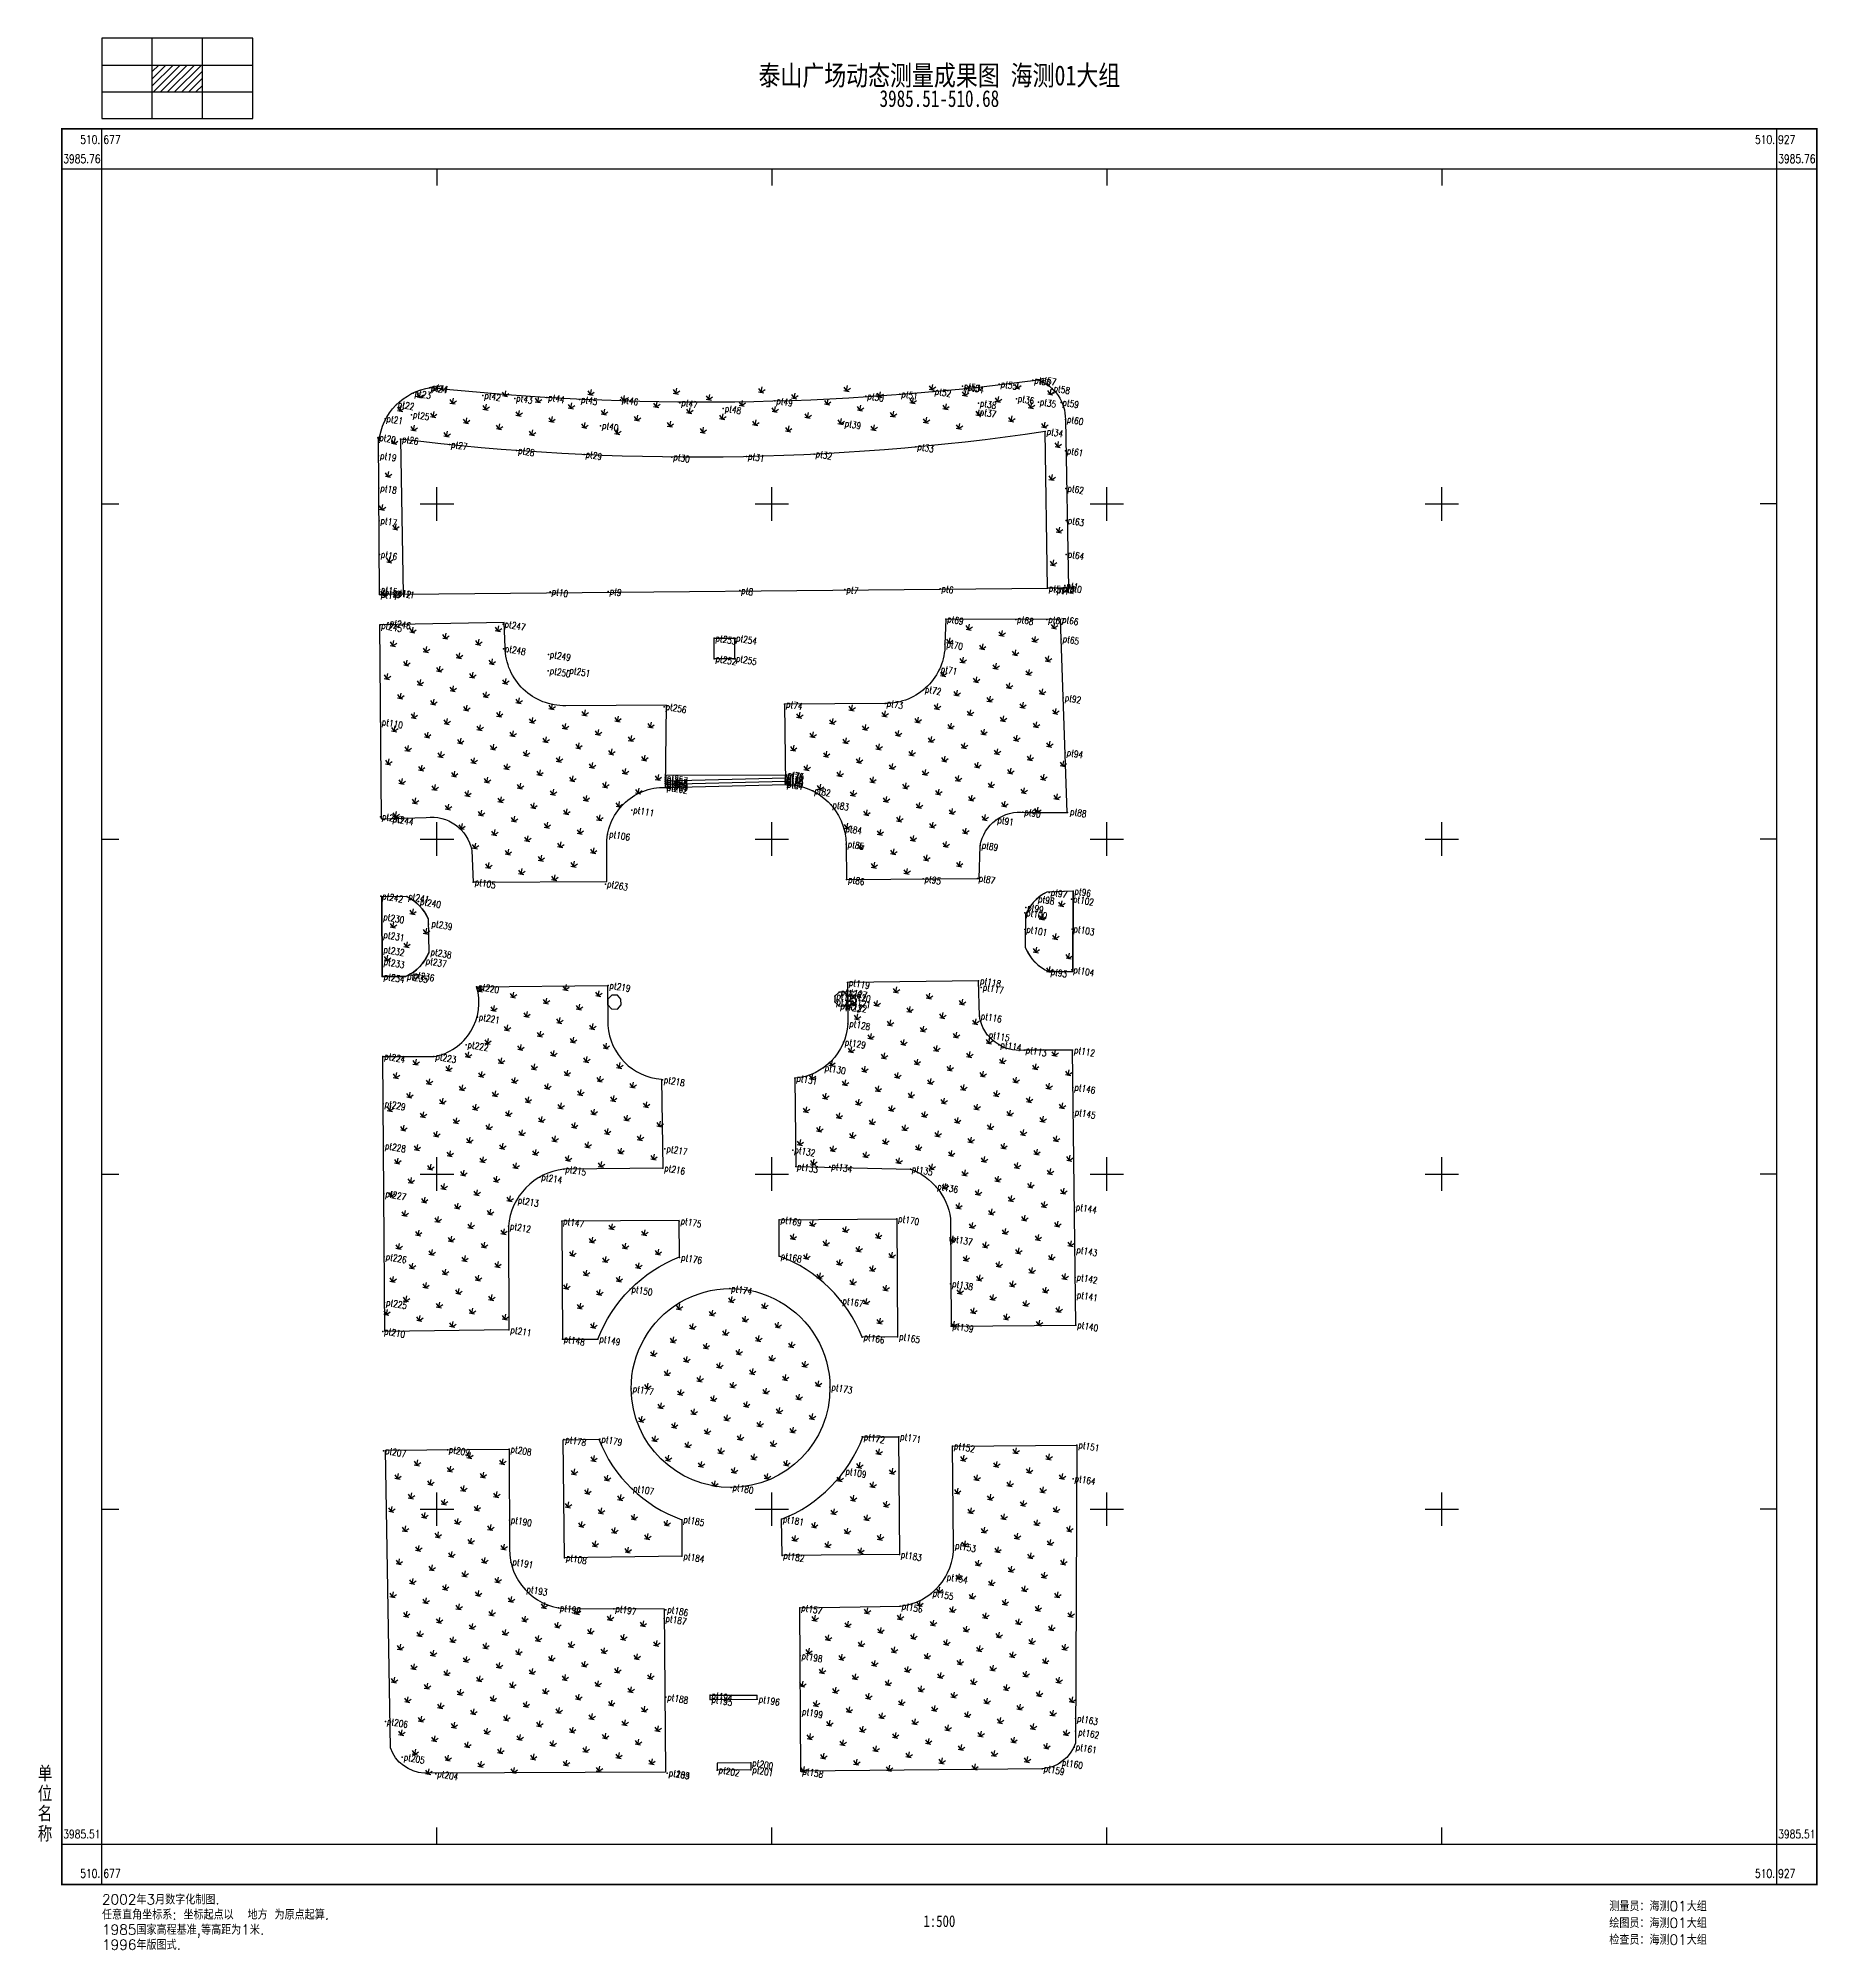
# Model space of a CAD drawing. Extents: x 510667 to 510933, y 3985494 to 3985780.
import ezdxf
from ezdxf.enums import TextEntityAlignment as Align

# ---------------------------------------------------------------- set-up
doc = ezdxf.new("R2010")
doc.units = 0
doc.header["$LTSCALE"] = 0.5
doc.header["$PDSIZE"] = 0.2
doc.layers.get('0').update_dxf_attribs({"linetype": 'CONTINUOUS'})
doc.layers.add('ASSIST', color=7, linetype='CONTINUOUS', plot=False)
for name, color, linetype in [('JMD', 6, 'CONTINUOUS'), ('SXSS', 5, 'CONTINUOUS'), ('TK', 7, 'CONTINUOUS'), ('ZBTZ', 3, 'CONTINUOUS'), ('ZDH', 1, 'CONTINUOUS')]:
    doc.layers.add(name, color=color, linetype=linetype)
doc.styles.add('HZ', font='rs.shx', dxfattribs={"width": 0.8, "bigfont": 'hztxt.shx'})
doc.styles.add('宋体', font='')
doc.styles.add('等线体', font='simhei.ttf')
doc.styles.get('宋体').set_extended_font_data('SimSun')
doc.linetypes.add('1161', pattern='A,0,[149,AAA.SHX,S=0.15,R=0,X=0,Y=0],-1.6', length=1.6)

msp = doc.modelspace()

# ---------------------------------------------------------------- texts
at = {"layer": 'TK', "linetype": 'Continuous', "width": 0.8}
for s, height, style, p in [('泰山广场动态测量成果图 海测01大组', 3, '等线体', (510802, 3985774)), ('3985.76', 1.25, 'HZ', (510674, 3985761.5)), ('3985.76', 1.25, 'HZ', (510930, 3985761.5)), ('3985.51', 1.25, 'HZ', (510674, 3985511.5)), ('3985.51', 1.25, 'HZ', (510930, 3985511.5)), ('1:500', 1.75, '宋体', (510802, 3985498.5))]:
    msp.add_text(s, height=height, dxfattribs=dict(at, style=style)).set_placement(p, align=Align.MIDDLE)
at = {"layer": 'TK', "linetype": 'Continuous', "style": '等线体'}
for s, height, width, p in [('3985.51-510.68', 2.5, 0.75, (510802, 3985768.5)), ('单', 2, 0.8, (510668.5, 3985519)), ('位', 2, 0.8, (510668.5, 3985516)), ('名', 2, 0.8, (510668.5, 3985513)), ('称', 2, 0.8, (510668.5, 3985510))]:
    msp.add_text(s, height=height, dxfattribs=dict(at, width=width)).set_placement(p, align=Align.BOTTOM_CENTER)
at = {"layer": 'TK', "linetype": 'Continuous', "style": 'HZ', "width": 0.8}
for p in [(510676.75, 3985764.38), (510926.75, 3985764.38), (510676.75, 3985505.62), (510926.75, 3985505.62)]:
    msp.add_text('510.', height=1.25, dxfattribs=at).set_placement(p, align=Align.MIDDLE_RIGHT)
for s, p in [('677', (510677.2, 3985764.38)), ('927', (510927.2, 3985764.38)), ('677', (510677.2, 3985505.62)), ('927', (510927.2, 3985505.62))]:
    msp.add_text(s, height=1.25, dxfattribs=at).set_placement(p, align=Align.MIDDLE_LEFT)
at = {"layer": 'TK', "linetype": 'Continuous', "style": 'HZ'}
for s, p in [('2002年3月数字化制图.', (510677, 3985501.75)), ('任意直角坐标系: 坐标起点以  地方 为原点起算.', (510677, 3985499.5)), ('绘图员：海测01大组', (510902, 3985498.25)), ('测量员：海测01大组', (510902, 3985500.75)), ('1985国家高程基准,等高距为1米.', (510677, 3985497.25)), ('检查员：海测01大组', (510902, 3985495.75)), ('1996年版图式.', (510677, 3985495))]:
    msp.add_text(s, height=1.5, dxfattribs=at).set_placement(p, align=Align.MIDDLE_LEFT)
at = {"layer": 'ZDH', "linetype": 'Continuous', "style": 'HZ', "width": 0.8}
for s, p in [('pt24', (510726.05, 3985726.91, 39.16)), ('pt41', (510726.26, 3985726.98, 39.08)), ('pt52', (510801.27, 3985726.37, 38.53)), ('pt53', (510805.62, 3985727.16, 38.65)), ('pt54', (510806.15, 3985726.95, 38.67)), ('pt55', (510811.12, 3985727.46, 38.59)), ('pt56', (510816.13, 3985728.03, 38.38)), ('pt57', (510816.95, 3985728.11, 38.3)), ('pt58', (510819.01, 3985726.81, 38.27)), ('pt22', (510721.13, 3985724.44, 39.17)), ('pt23', (510723.62, 3985726.09, 39.16)), ('pt42', (510734.04, 3985725.76, 38.33)), ('pt43', (510738.79, 3985725.35, 38.03)), ('pt44', (510743.57, 3985725.45, 38.91)), ('pt45', (510748.47, 3985725.16, 38.91)), ('pt46', (510754.56, 3985725.12, 38.92)), ('pt47', (510763.44, 3985724.7, 38.85)), ('pt48', (510769.93, 3985723.82, 39.08)), ('pt49', (510777.62, 3985724.96, 38.74)), ('pt50', (510791.22, 3985725.67, 38.68)), ('pt51', (510796.28, 3985725.97, 38.67)), ('pt38', (510808.01, 3985724.6, 38.61)), ('pt36', (510813.67, 3985725.29, 38.66)), ('pt35', (510816.95, 3985724.79, 38.57)), ('pt59', (510820.34, 3985724.72, 38.22)), ('pt21', (510719.42, 3985722.29, 39.14)), ('pt25', (510723.38, 3985722.9, 39)), ('pt40', (510751.6, 3985721.27, 38.71)), ('pt39', (510787.82, 3985721.57, 38.58)), ('pt37', (510808, 3985723.29, 38.58)), ('pt60', (510821, 3985722.19, 38.18)), ('pt20', (510718.35, 3985719.46, 39.07)), ('pt26', (510721.76, 3985719.25, 38.19)), ('pt27', (510729.06, 3985718.45, 38.13)), ('pt33', (510798.68, 3985718.11, 38.1)), ('pt34', (510817.98, 3985720.38, 38.19)), ('pt19', (510718.47, 3985716.77, 39.08)), ('pt28', (510739.08, 3985717.55, 38.17)), ('pt29', (510749.15, 3985716.97, 38.21)), ('pt30', (510762.25, 3985716.58, 38.23)), ('pt31', (510773.4, 3985716.68, 38.22)), ('pt32', (510783.49, 3985717.03, 38.24)), ('pt61', (510820.99, 3985717.5, 38.04)), ('pt18', (510718.51, 3985711.94, 38.96)), ('pt62', (510821.08, 3985711.9, 37.93)), ('pt17', (510718.54, 3985707.09, 38.83)), ('pt63', (510821.12, 3985707.1, 37.78)), ('pt16', (510718.58, 3985702.05, 38.67)), ('pt64', (510821.13, 3985702.06, 37.53)), ('pt15', (510718.6, 3985696.81, 38.53)), ('pt14', (510718.59, 3985696.09, 38.46)), ('pt13', (510719.15, 3985696.38, 38.4)), ('pt12', (510720.65, 3985696.37, 37.71)), ('pt11', (510721.17, 3985696.31, 37.74)), ('pt10', (510744.09, 3985696.5, 38.2)), ('pt9', (510752.75, 3985696.55, 38.27)), ('pt8', (510772.38, 3985696.65, 38.42)), ('pt7', (510788.09, 3985696.8, 38.42)), ('pt6', (510802.28, 3985696.93, 38.41)), ('pt5', (510818.3, 3985697.01, 38.41)), ('pt4', (510819.49, 3985696.75, 38.24)), ('pt3', (510820.39, 3985697.01, 38.07)), ('pt2', (510820.41, 3985696.9, 38.08)), ('pt1', (510820.92, 3985697.4, 38.1)), ('pt0', (510821.43, 3985697.01, 37.91)), ('pt69', (510803.13, 3985692.39, 37.87)), ('pt68', (510813.57, 3985692.35, 37.67)), ('pt67', (510818.22, 3985692.33, 37.58)), ('pt66', (510820.27, 3985692.32, 37.55)), ('pt245', (510718.64, 3985691.43, 38.52)), ('pt246', (510719.91, 3985691.83, 38.43)), ('pt247', (510737.05, 3985691.63, 38.3)), ('pt253', (510768.54, 3985689.55, 38.34)), ('pt254', (510771.6, 3985689.54, 38.32)), ('pt65', (510820.37, 3985689.42, 37.52)), ('pt248', (510737.09, 3985687.97, 38.35)), ('pt249', (510743.81, 3985687.11, 38.34)), ('pt252', (510768.55, 3985686.48, 38.33)), ('pt255', (510771.59, 3985686.5, 38.34)), ('pt70', (510803.02, 3985688.64, 37.85)), ('pt250', (510743.8, 3985684.67, 38.24)), ('pt251', (510746.73, 3985684.73, 38.25)), ('pt71', (510802.18, 3985684.91, 37.86)), ('pt72', (510799.8, 3985681.9, 37.84)), ('pt256', (510761.09, 3985679.32, 38.36)), ('pt74', (510779.07, 3985679.68, 37.88)), ('pt73', (510794.1, 3985679.82, 37.84)), ('pt92', (510820.68, 3985680.64, 37.45)), ('pt110', (510718.74, 3985677.03, 37.81)), ('pt94', (510820.96, 3985672.45, 37.38)), ('pt257', (510761.26, 3985668.71, 38.17)), ('pt258', (510761.26, 3985668.43, 38.03)), ('pt259', (510761.27, 3985668.15, 37.88)), ('pt260', (510761.26, 3985667.86, 37.73)), ('pt261', (510761.28, 3985667.58, 37.58)), ('pt262', (510761.28, 3985667.28, 37.44)), ('pt80', (510779.19, 3985668, 37.17)), ('pt76', (510779.19, 3985669.1, 37.75)), ('pt77', (510779.19, 3985668.84, 37.61)), ('pt78', (510779.19, 3985668.56, 37.47)), ('pt79', (510779.19, 3985668.29, 37.31)), ('pt81', (510779.22, 3985667.73, 37.06)), ('pt75', (510779.31, 3985669.18, 38.06)), ('pt82', (510783.28, 3985666.77, 37.05)), ('pt111', (510756.26, 3985663.9, -37.09)), ('pt83', (510786, 3985664.66, 37.04)), ('pt90', (510814.64, 3985663.6, 37.21)), ('pt88', (510821.47, 3985663.65, 37.3)), ('pt243', (510718.75, 3985662.91, 37.89)), ('pt244', (510720.35, 3985662.57, 37.96)), ('pt84', (510787.95, 3985661.11, 37.07)), ('pt91', (510810.62, 3985662.41, 37.21)), ('pt106', (510752.66, 3985660.29, -37.06)), ('pt85', (510788.28, 3985658.81, 37.05)), ('pt89', (510808.28, 3985658.63, 37.21)), ('pt105', (510732.61, 3985653.15, 36.99)), ('pt263', (510752.35, 3985652.85, 37.42)), ('pt86', (510788.34, 3985653.52, 37.08)), ('pt95', (510799.75, 3985653.62, 37.02)), ('pt87', (510807.84, 3985653.7, 36.98)), ('pt242', (510718.78, 3985651.05, 37.77)), ('pt241', (510722.68, 3985650.99, 37.84)), ('pt240', (510724.43, 3985650.23, 37.79)), ('pt99', (510815.07, 3985649.35, 37.24)), ('pt98', (510816.69, 3985650.62, 37.84)), ('pt97', (510818.58, 3985651.61, 37.21)), ('pt102', (510821.9, 3985650.6, 37.09)), ('pt96', (510822.13, 3985651.79, 37.77)), ('pt230', (510718.95, 3985647.94, 37.87)), ('pt239', (510726.14, 3985646.94, 38.4)), ('pt100', (510814.92, 3985648.55, 37.19)), ('pt231', (510718.97, 3985645.28, 37.95)), ('pt101', (510814.93, 3985646.08, 37.24)), ('pt103', (510821.98, 3985646.15, 37.16)), ('pt232', (510718.98, 3985643.07, 38.02)), ('pt233', (510719, 3985641.25, 38.08)), ('pt237', (510725.28, 3985641.36, 37.84)), ('pt238', (510726.01, 3985642.71, 38.37)), ('pt234', (510719.01, 3985639.05, 38.17)), ('pt235', (510722.5, 3985639.07, 38.34)), ('pt236', (510723.45, 3985639.28, 38.34)), ('pt119', (510788.45, 3985638.15, 37.35)), ('pt118', (510808.03, 3985638.41, 37.25)), ('pt93', (510818.58, 3985639.76, 37.84)), ('pt104', (510821.96, 3985640.04, 37.14)), ('pt220', (510733.11, 3985637.52, 38.06)), ('pt219', (510752.72, 3985637.72, 37.73)), ('pt124', (510786.58, 3985635.28, 37.37)), ('pt125', (510786.59, 3985636.11, 37.37)), ('pt126', (510787.21, 3985636.71, 37.34)), ('pt127', (510788.06, 3985636.73, 37.36)), ('pt120', (510788.57, 3985636.16, 37.3)), ('pt121', (510788.59, 3985635.27, 37.41)), ('pt117', (510808.44, 3985637.44, 37.25)), ('pt221', (510733.21, 3985633, 38.01)), ('pt123', (510787.18, 3985634.67, 37.38)), ('pt122', (510788.02, 3985634.66, 37.37)), ('pt116', (510808.15, 3985633.15, 37.26)), ('pt128', (510788.51, 3985632.02, 37.43)), ('pt115', (510809.32, 3985630.34, 37.4)), ('pt224', (510719.1, 3985627.14, 38.08)), ('pt223', (510726.73, 3985627.11, 38.01)), ('pt222', (510731.53, 3985628.88, 37.99)), ('pt129', (510787.85, 3985629.25, 37.42)), ('pt114', (510811.08, 3985628.87, 37.23)), ('pt113', (510814.85, 3985628.08, 37.21)), ('pt112', (510822.06, 3985628.07, 37.1)), ('pt131', (510780.62, 3985623.87, 37.38)), ('pt130', (510784.85, 3985625.43, 37.42)), ('pt218', (510760.83, 3985623.64, 37.74)), ('pt146', (510822.12, 3985622.52, 37.09)), ('pt229', (510719.15, 3985620.05, 38.02)), ('pt145', (510822.16, 3985618.79, 37.09)), ('pt228', (510719.19, 3985613.77, 37.98)), ('pt217', (510761.22, 3985613.34, 37.55)), ('pt132', (510780.31, 3985613.16, 37.26)), ('pt215', (510746.12, 3985610.31, 37.4)), ('pt216', (510760.89, 3985610.46, 37.52)), ('pt133', (510780.72, 3985610.7, 37.22)), ('pt134', (510785.84, 3985610.74, 37.21)), ('pt135', (510797.85, 3985610.33, 37.14)), ('pt227', (510719.24, 3985606.62, 37.93)), ('pt214', (510742.55, 3985609.12, 37.41)), ('pt136', (510801.64, 3985607.73, 37.11)), ('pt213', (510739.04, 3985605.66, 37.28)), ('pt144', (510822.33, 3985604.65, 37.07)), ('pt212', (510737.86, 3985601.79, 37.11)), ('pt147', (510745.8, 3985602.55, 37.02)), ('pt175', (510763.33, 3985602.56, 37.19)), ('pt169', (510778.28, 3985602.76, 37.05)), ('pt170', (510795.81, 3985602.91, 37.02)), ('pt137', (510803.79, 3985599.88, 37.13)), ('pt143', (510822.41, 3985598.27, 37.06)), ('pt226', (510719.31, 3985597.23, 37.86)), ('pt176', (510763.4, 3985597.13, 37.14)), ('pt168', (510778.29, 3985597.34, 37.02)), ('pt150', (510756.01, 3985592.39, 37.02)), ('pt174', (510770.88, 3985592.49)), ('pt138', (510803.86, 3985593.2, 37.12)), ('pt142', (510822.45, 3985594.17, 37.06)), ('pt225', (510719.36, 3985590.4, 37.81)), ('pt167', (510787.5, 3985590.65, 36.97)), ('pt141', (510822.48, 3985591.53, 37.06)), ('pt139', (510803.92, 3985586.9, 37.13)), ('pt140', (510822.54, 3985587.05, 37.05)), ('pt210', (510719.08, 3985586.11, 37.37)), ('pt211', (510737.93, 3985586.32, 37.18)), ('pt148', (510745.91, 3985584.95, 36.99)), ('pt149', (510751.21, 3985584.97, 37.02)), ('pt166', (510790.65, 3985585.25, 37)), ('pt165', (510795.95, 3985585.31, 36.99)), ('pt177', (510756.18, 3985577.53, 37.13)), ('pt173', (510785.85, 3985577.77, 37.08)), ('pt178', (510746.12, 3985569.96, 37.06)), ('pt179', (510751.5, 3985570, 37.09)), ('pt172', (510790.68, 3985570.36, 37.15)), ('pt171', (510796.11, 3985570.39, 37.13)), ('pt207', (510719.21, 3985568.26, 37.36)), ('pt209', (510728.74, 3985568.46, 37.46)), ('pt208', (510737.95, 3985568.52, 37.26)), ('pt152', (510804.14, 3985569, 37.26)), ('pt151', (510822.72, 3985569.14, 36.92)), ('pt109', (510787.94, 3985565.21, 37.02)), ('pt164', (510822.15, 3985564.13, 36.89)), ('pt107', (510756.25, 3985562.66, 37.02)), ('pt180', (510771.09, 3985562.82, 36.84)), ('pt181', (510778.61, 3985558.08, 37.02)), ('pt190', (510737.99, 3985557.96, 37.23)), ('pt185', (510763.74, 3985558.01, 37.22)), ('pt184', (510763.76, 3985552.56, 37.19)), ('pt182', (510778.68, 3985552.66, 37.05)), ('pt183', (510796.21, 3985552.79, 37.02)), ('pt153', (510804.3, 3985554.12, 37.22)), ('pt191', (510738.22, 3985551.69, 37.22)), ('pt108', (510746.21, 3985552.33, 37.02)), ('pt193', (510740.33, 3985547.62, 37.22)), ('pt155', (510800.95, 3985547, 37.12)), ('pt154', (510803.07, 3985549.44, 37.21)), ('pt192', (510745.31, 3985544.84, 37.22)), ('pt197', (510753.6, 3985544.72, 37.12)), ('pt186', (510761.34, 3985544.57, 37.13)), ('pt157', (510781.34, 3985544.85, 37.13)), ('pt156', (510796.33, 3985545.09, 37.11)), ('pt187', (510761.08, 3985543.25, 37.21)), ('pt198', (510781.39, 3985537.68, 37.04)), ('pt188', (510761.34, 3985531.5, 37.12)), ('pt194', (510767.94, 3985531.8, 36.92)), ('pt195', (510767.95, 3985531.17, 36.92)), ('pt196', (510775, 3985531.21, 36.9)), ('pt206', (510719.5, 3985527.89, 36.89)), ('pt199', (510781.45, 3985529.35, 36.94)), ('pt163', (510822.51, 3985528.32, 36.87)), ('pt161', (510822.32, 3985524.07, 36.76)), ('pt162', (510822.69, 3985526.29, 36.75)), ('pt205', (510722.01, 3985522.55, 36.83)), ('pt200', (510774.02, 3985521.7, 36.84)), ('pt160', (510820.25, 3985521.77, 36.78)), ('pt204', (510727.01, 3985520.06, 36.9)), ('pt189', (510761.57, 3985520.2, 36.83)), ('pt203', (510761.56, 3985520.21, 36.83)), ('pt202', (510769.01, 3985520.64, 36.83)), ('pt201', (510774.04, 3985520.67, 36.82)), ('pt158', (510781.51, 3985520.45, 36.83)), ('pt159', (510817.52, 3985520.84, 36.77))]:
    msp.add_text(s, height=1, rotation=349.5617, dxfattribs=at).set_placement(p)

# ---------------------------------------------------------------- blocks, each defined once
blk = doc.blocks.new('gc124')
for p, q in [((-1, 1), (0, 0)), ((-0.8, 0), (0.8, 0)), ((0, 0), (0, 1.6)), ((0, 0), (1, 1))]:
    blk.add_line(p, q)
blk = doc.blocks.new('ac50tk')
for p, q in [((45, 539), (0, 539)), ((0, 539), (0, 515)), ((15, 515), (15, 539)), ((30, 515), (30, 539)), ((45, 515), (45, 539)), ((0, 531), (45, 531)), ((0, 523), (45, 523)), ((0, 515), (45, 515)), ((0, -12), (0, 512)), ((500, -12), (500, 512)), ((-12, 500), (512, 500)), ((100, 500), (100, 495)), ((200, 500), (200, 495)), ((300, 500), (300, 495)), ((400, 500), (400, 495)), ((0, 400), (5, 400)), ((95, 400), (105, 400)), ((100, 395), (100, 405)), ((195, 400), (205, 400)), ((200, 395), (200, 405)), ((295, 400), (305, 400)), ((300, 395), (300, 405)), ((395, 400), (405, 400)), ((400, 395), (400, 405)), ((500, 400), (495, 400)), ((100, 295), (100, 305)), ((200, 295), (200, 305)), ((300, 295), (300, 305)), ((400, 295), (400, 305)), ((0, 300), (5, 300)), ((95, 300), (105, 300)), ((195, 300), (205, 300)), ((295, 300), (305, 300)), ((395, 300), (405, 300)), ((500, 300), (495, 300)), ((0, 200), (5, 200)), ((95, 200), (105, 200)), ((100, 195), (100, 205)), ((195, 200), (205, 200)), ((200, 195), (200, 205)), ((295, 200), (305, 200)), ((300, 195), (300, 205)), ((395, 200), (405, 200)), ((400, 195), (400, 205)), ((500, 200), (495, 200)), ((100, 95), (100, 105)), ((200, 95), (200, 105)), ((300, 95), (300, 105)), ((400, 95), (400, 105)), ((0, 100), (5, 100)), ((95, 100), (105, 100)), ((195, 100), (205, 100)), ((295, 100), (305, 100)), ((395, 100), (405, 100)), ((500, 100), (495, 100)), ((-12, 0), (512, 0)), ((100, 0), (100, 5)), ((200, 0), (200, 5)), ((300, 0), (300, 5)), ((400, 0), (400, 5))]:
    blk.add_line(p, q)
at = {"color": 0}
for p, q in [((15, 524.79), (21.21, 531)), ((15, 526.91), (19.09, 531)), ((15, 529.04), (16.96, 531)), ((15.33, 523), (23.33, 531)), ((17.45, 523), (25.45, 531)), ((19.57, 523), (27.57, 531)), ((21.69, 523), (29.69, 531)), ((23.81, 523), (30, 529.19)), ((25.94, 523), (30, 527.06)), ((28.06, 523), (30, 524.94))]:
    blk.add_line(p, q, dxfattribs=at)
blk.add_lwpolyline([(-12, -12, 0.5, 0.5, 0), (-12, 512, 0.5, 0.5, 0), (512, 512, 0.5, 0.5, 0), (512, -12, 0.5, 0.5, 0)], format="xyseb", close=True)

# ---------------------------------------------------------------- linework, layer by layer
at = {"linetype": 'Continuous'}
for p, q in [((510768.36, 3985689.96, 38.34), (510771.42, 3985689.95, 38.32)), ((510768.37, 3985686.89, 38.33), (510768.36, 3985689.96, 38.34)), ((510771.42, 3985689.95, 38.32), (510771.42, 3985686.91, 38.34)), ((510771.42, 3985686.91, 38.34), (510768.37, 3985686.89, 38.33)), ((510779.13, 3985669.59, 38.06), (510779.04, 3985668.15, 37.06)), ((510732.86, 3985653.57, 36.98), (510732.43, 3985653.56, 36.99)), ((510807.67, 3985654.11, 36.98), (510807.93, 3985654.11, 36.99)), ((510718.75, 3985651.46, 37.77), (510722.5, 3985651.4, 37.84)), ((510718.75, 3985651.46, 37.77), (510718.83, 3985639.47, 38.15)), ((510821.95, 3985652.2, 37.77), (510818.05, 3985652.08, 37.84)), ((510821.95, 3985652.2, 37.77), (510821.9, 3985640.21, 38.17)), ((510718.83, 3985639.47, 38.17), (510722.32, 3985639.48, 37.84)), ((510821.9, 3985640.21, 38.17), (510818.4, 3985640.17, 37.84)), ((510752.5, 3985636.08, 37.38), (510752.49, 3985635.24, 37.39)), ((510753.12, 3985636.68, 37.35), (510752.5, 3985636.08, 37.38)), ((510753.96, 3985636.69, 37.38), (510753.12, 3985636.68, 37.35)), ((510754.47, 3985636.12, 37.31), (510753.96, 3985636.69, 37.38)), ((510754.5, 3985635.24, 37.43), (510754.47, 3985636.12, 37.31)), ((510786.42, 3985636.53, 37.37), (510786.4, 3985635.69, 37.37)), ((510787.03, 3985637.13, 37.34), (510786.42, 3985636.53, 37.37)), ((510787.88, 3985637.14, 37.36), (510787.03, 3985637.13, 37.34)), ((510788.39, 3985636.57, 37.3), (510787.88, 3985637.14, 37.36)), ((510788.41, 3985635.69, 37.41), (510788.39, 3985636.57, 37.3)), ((510752.49, 3985635.24, 37.39), (510753.08, 3985634.64, 37.4)), ((510753.08, 3985634.64, 37.4), (510753.93, 3985634.62, 37.39)), ((510753.93, 3985634.62, 37.39), (510754.5, 3985635.24, 37.43)), ((510786.4, 3985635.69, 37.37), (510787, 3985635.09, 37.38)), ((510787, 3985635.09, 37.38), (510787.84, 3985635.07, 37.37)), ((510787.84, 3985635.07, 37.37), (510788.41, 3985635.69, 37.41)), ((510767.77, 3985532.22, 36.92), (510774.81, 3985532.26, 36.91)), ((510767.77, 3985531.58, 36.92), (510767.77, 3985532.22, 36.92)), ((510767.77, 3985531.58, 36.92), (510774.82, 3985531.63, 36.9)), ((510774.82, 3985531.63, 36.9), (510774.81, 3985532.26, 36.91)), ((510773.85, 3985522.12, 36.84), (510768.81, 3985522.08, 36.85)), ((510768.81, 3985522.08, 36.85), (510768.83, 3985521.05, 36.83)), ((510773.85, 3985522.12, 36.84), (510773.87, 3985521.08, 36.82)), ((510773.87, 3985521.08, 36.82), (510768.83, 3985521.05, 36.83))]:
    msp.add_line(p, q, dxfattribs=at)
at = {"linetype": 'Continuous', "flags": 128}
for points, elevation in [([(510725.71, 3985648.08), (510725.77, 3985643.02)], 37.84), ([(510814.88, 3985648.71), (510814.83, 3985643.85)], 37.24)]:
    msp.add_lwpolyline(points, dxfattribs=dict(at, elevation=elevation))
at = {"linetype": 'Continuous'}
for centre, start, end in [((510719.71, 3985645.48, 37.84), 23.3678, 64.6989), ((510820.93, 3985646.21, 37.84), 116.123, 157.6842), ((510719.71, 3985645.48, 37.84), 293.5436, 337.9174), ((510820.93, 3985646.21, 37.84), 201.1617, 247.2783)]:
    msp.add_arc(centre, 6.54, start, end, dxfattribs=at)
at = {"layer": 'ASSIST', "linetype": 'Continuous', "flags": 128}
msp.add_lwpolyline([(510761.17, 3985669.47), (510761.1, 3985667.7), (510779.04, 3985668.15), (510779.02, 3985669.52)], close=True, dxfattribs=at)
at = {"layer": 'JMD', "linetype": 'Continuous'}
for p, q in [((510761.09, 3985668.7), (510779.02, 3985669.11)), ((510761.17, 3985669.47, 38.06), (510761.1, 3985667.7)), ((510761.1, 3985668.2), (510779.03, 3985668.63)), ((510761.1, 3985667.7), (510779.04, 3985668.15)), ((510779.04, 3985668.15), (510779.02, 3985669.52))]:
    msp.add_line(p, q, dxfattribs=at)
at = {"layer": 'SXSS', "linetype": 'Continuous', "elevation": 38.19, "flags": 128}
msp.add_lwpolyline([(510721.96, 3985696.56), (510818.12, 3985697.43), (510817.81, 3985720.79, -0.066906), (510721.58, 3985719.66), (510721.96, 3985696.56)], format="xyb", dxfattribs=at)
at = {"layer": 'ZBTZ', "linetype": '1161', "flags": 128}
for points, elevation in [([(510721.96, 3985696.56), (510718.42, 3985696.5), (510718.26, 3985720.04), (510718.36, 3985719.42, -0.340518), (510726.09, 3985727.39, 0.05961), (510816.78, 3985728.52, -0.309105), (510820.82, 3985722.6), (510821.26, 3985697.42), (510818.12, 3985697.43), (510817.81, 3985720.79, -0.066906), (510721.58, 3985719.66), (510721.96, 3985696.56)], 38.43), ([(510745.85, 3985570.35), (510751.16, 3985570.42, 0.217651), (510763.56, 3985558.42), (510763.58, 3985552.98), (510746.03, 3985552.75), (510745.85, 3985570.35)], 36.99), ([(510790.5, 3985570.78), (510795.89, 3985570.81), (510796.04, 3985553.21), (510778.51, 3985553.07), (510778.43, 3985558.49, 0.211219), (510790.59, 3985570.78)], 37.15)]:
    msp.add_lwpolyline(points, format="xyb", close=True, dxfattribs=dict(at, elevation=elevation))
for points in [[(510718.45, 3985691.94), (510718.66, 3985663.03), (510725.37, 3985663.2, -0.400892), (510732.19, 3985658.3), (510732.43, 3985653.56), (510752.36, 3985653.68), (510752.34, 3985658.97, -0.428006), (510761.1, 3985667.7), (510761.26, 3985679.97), (510746.22, 3985679.89, -0.415692), (510737.18, 3985688.59), (510737.02, 3985692.33), (510718.45, 3985691.94)], [(510778.89, 3985680.1), (510779.04, 3985668.15, -0.407735), (510788.1, 3985659.23), (510788.16, 3985653.94), (510807.93, 3985654.11), (510808.08, 3985658.96, -0.400892), (510814.82, 3985663.98), (510821.09, 3985663.94), (510820.09, 3985692.74), (510802.95, 3985692.8), (510802.84, 3985689.06, -0.415692), (510793.93, 3985680.23), (510778.89, 3985680.1)], [(510780.44, 3985624.29), (510780.55, 3985611.11), (510797.67, 3985610.75, -0.273624), (510803.67, 3985603.39), (510803.74, 3985587.31), (510822.36, 3985587.46), (510821.88, 3985628.48), (510814.67, 3985628.49, -0.400892), (510807.98, 3985633.57), (510807.85, 3985638.82), (510788.27, 3985638.57), (510788.33, 3985632.43, -0.370608), (510780.44, 3985624.29)], [(510732.93, 3985637.93), (510752.47, 3985638.13), (510752.5, 3985632.18, 0.370608), (510760.5, 3985624.15), (510760.71, 3985610.88), (510745.94, 3985610.73, 0.359764), (510737.68, 3985602.2), (510737.75, 3985586.74), (510719.21, 3985586.52), (510718.93, 3985627.55), (510726.55, 3985627.52, 0.444499), (510732.93, 3985637.93)], [(510763.15, 3985603.07), (510745.62, 3985602.96), (510745.73, 3985585.36), (510751.03, 3985585.38, -0.211222), (510763.22, 3985597.64), (510763.15, 3985603.07)], [(510778.1, 3985603.17), (510795.63, 3985603.32), (510795.77, 3985585.72), (510790.47, 3985585.67, 0.211222), (510778.11, 3985597.75), (510778.1, 3985603.17)], [(510756, 3985577.94, -1.00147), (510785.67, 3985578.18, -0.999656), (510756, 3985577.94)], [(510719.34, 3985568.81), (510737.77, 3985568.94), (510737.82, 3985554.01, 0.386441), (510745.93, 3985545.15), (510760.92, 3985545.12), (510761.1, 3985520.72), (510725.08, 3985520.59, -0.301606), (510720.05, 3985524.36), (510719.34, 3985568.81)], [(510803.96, 3985569.41), (510822.54, 3985569.55), (510822.31, 3985525.06, -0.299721), (510817.35, 3985521.25), (510781.33, 3985520.87), (510781.16, 3985545.26), (510796.15, 3985545.51, 0.388022), (510804.13, 3985554.53), (510803.96, 3985569.41)]]:
    msp.add_lwpolyline(points, format="xyb", close=True, dxfattribs=at)
for points, elevation in [([(510725.71, 3985648.08), (510725.77, 3985643.02), (510725.34, 3985642.16), (510724.89, 3985641.49), (510724.71, 3985641.27), (510724.39, 3985640.92), (510723.86, 3985640.42), (510723.49, 3985640.14), (510723.07, 3985639.87), (510722.65, 3985639.64), (510722.32, 3985639.48), (510718.83, 3985639.47), (510718.75, 3985651.46), (510722.5, 3985651.4), (510722.97, 3985651.16), (510723.34, 3985650.93), (510723.68, 3985650.69), (510724.11, 3985650.33), (510724.41, 3985650.03), (510724.79, 3985649.6), (510725.11, 3985649.17), (510725.35, 3985648.8), (510725.58, 3985648.36), (510725.71, 3985648.08)], 37.84), ([(510821.95, 3985652.2), (510818.05, 3985652.08), (510817.17, 3985651.57), (510816.51, 3985651.03), (510816.02, 3985650.53), (510815.35, 3985649.63), (510815.03, 3985649.04), (510814.88, 3985648.71), (510814.83, 3985643.85), (510815.23, 3985643), (510815.6, 3985642.41), (510816.07, 3985641.83), (510816.75, 3985641.18), (510817.69, 3985640.52), (510818.4, 3985640.17), (510821.9, 3985640.21), (510821.95, 3985652.2)], 37.77)]:
    msp.add_lwpolyline(points, close=True, dxfattribs=dict(at, elevation=elevation))
msp.add_lwpolyline([(510770.69, 3985592.91), (510770.7, 3985592.91), (510770.7, 3985592.92), (510770.69, 3985592.92)], close=True, dxfattribs=at)
at = {"layer": 'ZDH', "linetype": 'Continuous'}
for p in [(510725.87, 3985727.32, 39.16), (510726.09, 3985727.39, 39.08), (510805.44, 3985727.58, 38.65), (510805.97, 3985727.37, 38.67), (510810.95, 3985727.88, 38.59), (510815.95, 3985728.45, 38.38), (510816.78, 3985728.52, 38.3), (510818.84, 3985727.22, 38.27), (510720.95, 3985724.86, 39.17), (510723.45, 3985726.51, 39.16), (510733.86, 3985726.18, 38.33), (510738.61, 3985725.76, 38.03), (510743.39, 3985725.87, 38.91), (510748.29, 3985725.58, 38.91), (510754.38, 3985725.54, 38.92), (510763.26, 3985725.11, 38.85), (510777.44, 3985725.38, 38.74), (510791.04, 3985726.08, 38.68), (510796.11, 3985726.38, 38.67), (510801.09, 3985726.78, 38.53), (510807.83, 3985725.02, 38.61), (510813.49, 3985725.71, 38.66), (510816.78, 3985725.2, 38.57), (510820.17, 3985725.14, 38.22), (510719.25, 3985722.71, 39.14), (510723.21, 3985723.32, 39), (510751.42, 3985721.68, 38.71), (510769.75, 3985724.23, 39.08), (510787.64, 3985721.99, 38.58), (510807.82, 3985723.71, 38.58), (510820.82, 3985722.6, 38.18), (510718.18, 3985719.87, 39.07), (510721.58, 3985719.66, 38.19), (510728.88, 3985718.86, 38.13), (510817.81, 3985720.79, 38.19), (510718.29, 3985717.19, 39.08), (510738.9, 3985717.96, 38.17), (510748.97, 3985717.39, 38.21), (510762.07, 3985717, 38.23), (510773.22, 3985717.09, 38.22), (510783.31, 3985717.44, 38.24), (510798.5, 3985718.53, 38.1), (510820.81, 3985717.91, 38.04), (510718.34, 3985712.36, 38.96), (510820.9, 3985712.31, 37.93), (510718.36, 3985707.5, 38.83), (510820.94, 3985707.52, 37.78), (510718.41, 3985702.47, 38.67), (510820.95, 3985702.48, 37.53), (510718.42, 3985697.22, 38.53), (510718.42, 3985696.5, 38.46), (510718.98, 3985696.8, 38.4), (510720.47, 3985696.78, 37.71), (510720.99, 3985696.72, 37.74), (510743.91, 3985696.91, 38.2), (510752.57, 3985696.96, 38.27), (510772.2, 3985697.06, 38.42), (510787.91, 3985697.21, 38.42), (510802.1, 3985697.34, 38.41), (510818.12, 3985697.43, 38.41), (510819.31, 3985697.17, 38.24), (510820.21, 3985697.43, 38.07), (510820.24, 3985697.31, 38.08), (510820.74, 3985697.82, 38.1), (510821.26, 3985697.42, 37.91), (510718.46, 3985691.85, 38.52), (510719.74, 3985692.24, 38.43), (510736.88, 3985692.05, 38.3), (510802.95, 3985692.8, 37.87), (510813.4, 3985692.76, 37.67), (510818.05, 3985692.74, 37.58), (510820.09, 3985692.74, 37.55), (510736.92, 3985688.38, 38.35), (510743.63, 3985687.52, 38.34), (510768.36, 3985689.96, 38.34), (510771.42, 3985689.95, 38.32), (510802.84, 3985689.06, 37.85), (510820.19, 3985689.84, 37.52), (510743.62, 3985685.08, 38.24), (510746.55, 3985685.14, 38.25), (510768.37, 3985686.89, 38.33), (510771.42, 3985686.91, 38.34), (510802.01, 3985685.32, 37.86), (510799.62, 3985682.31, 37.84), (510760.91, 3985679.73, 38.36), (510778.89, 3985680.1, 37.88), (510793.93, 3985680.23, 37.84), (510820.5, 3985681.05, 37.45), (510718.56, 3985677.44, 37.81), (510820.78, 3985672.86, 37.38), (510761.08, 3985669.12, 38.17), (510761.09, 3985668.85, 38.03), (510761.09, 3985668.56, 37.88), (510761.09, 3985668.27, 37.73), (510761.1, 3985667.99, 37.58), (510761.1, 3985667.7, 37.44), (510779.01, 3985668.7, 37.31), (510779.01, 3985668.42, 37.17), (510779.02, 3985669.52, 37.75), (510779.02, 3985669.26, 37.61), (510779.02, 3985668.98, 37.47), (510779.04, 3985668.15, 37.06), (510779.13, 3985669.59, 38.06), (510783.1, 3985667.19, 37.05), (510785.83, 3985665.08, 37.04), (510718.57, 3985663.32, 37.89), (510720.18, 3985662.99, 37.96), (510756.08, 3985664.32, -37.09), (510810.45, 3985662.82, 37.21), (510814.46, 3985664.02, 37.21), (510821.12, 3985663.94, 37.11), (510752.48, 3985660.7, -37.06), (510787.77, 3985661.53, 37.07), (510788.1, 3985659.23, 37.05), (510808.1, 3985659.05, 37.21), (510732.43, 3985653.56, 36.99), (510752.18, 3985653.27, 37.42), (510788.16, 3985653.94, 37.08), (510799.57, 3985654.04, 37.02), (510807.67, 3985654.11, 36.98), (510718.6, 3985651.46, 37.77), (510722.5, 3985651.4, 37.84), (510724.25, 3985650.65, 37.79), (510816.51, 3985651.03, 37.84), (510818.4, 3985652.03, 37.21), (510821.73, 3985651.02, 37.09), (510821.95, 3985652.2, 37.77), (510718.77, 3985648.36, 37.87), (510814.74, 3985648.97, 37.19), (510814.89, 3985649.76, 37.24), (510718.79, 3985645.7, 37.95), (510725.72, 3985647.28, 37.84), (510814.76, 3985646.49, 37.24), (510821.81, 3985646.56, 37.16), (510718.8, 3985643.49, 38.02), (510718.82, 3985641.67, 38.08), (510725.1, 3985641.78, 37.84), (510725.77, 3985643.02, 37.84), (510718.83, 3985639.47, 38.17), (510722.32, 3985639.48, 38.34), (510723.27, 3985639.69, 38.34), (510807.85, 3985638.82, 37.25), (510818.4, 3985640.17, 37.84), (510821.78, 3985640.46, 37.14), (510732.93, 3985637.93, 38.06), (510752.54, 3985638.14, 37.73), (510786.42, 3985636.53, 37.37), (510787.03, 3985637.13, 37.34), (510787.88, 3985637.14, 37.36), (510788.27, 3985638.57, 37.35), (510788.39, 3985636.57, 37.3), (510808.26, 3985637.86, 37.25), (510733.03, 3985633.42, 38.01), (510786.4, 3985635.69, 37.37), (510787, 3985635.09, 37.38), (510787.84, 3985635.07, 37.37), (510788.41, 3985635.69, 37.41), (510807.98, 3985633.57, 37.26), (510788.33, 3985632.43, 37.43), (510809.15, 3985630.76, 37.4), (510718.93, 3985627.55, 38.08), (510726.55, 3985627.52, 38.01), (510731.35, 3985629.29, 37.99), (510787.67, 3985629.66, 37.42), (510810.9, 3985629.29, 37.23), (510814.67, 3985628.49, 37.21), (510821.88, 3985628.48, 37.1), (510784.67, 3985625.85, 37.42), (510760.65, 3985624.05, 37.74), (510780.44, 3985624.29, 37.38), (510821.94, 3985622.93, 37.09), (510718.97, 3985620.46, 38.02), (510821.99, 3985619.21, 37.09), (510719.01, 3985614.18, 37.98), (510761.04, 3985613.76, 37.55), (510780.13, 3985613.57, 37.26), (510745.94, 3985610.73, 37.4), (510760.71, 3985610.88, 37.52), (510780.55, 3985611.11, 37.22), (510785.66, 3985611.15, 37.21), (510797.67, 3985610.75, 37.14), (510742.37, 3985609.54, 37.41), (510801.46, 3985608.15, 37.11), (510719.07, 3985607.04, 37.93), (510738.87, 3985606.07, 37.28), (510822.15, 3985605.07, 37.07), (510737.68, 3985602.2, 37.11), (510745.62, 3985602.96, 37.02), (510763.15, 3985602.98, 37.19), (510778.1, 3985603.17, 37.05), (510795.63, 3985603.32, 37.02), (510803.62, 3985600.3, 37.13), (510719.13, 3985597.65, 37.86), (510763.22, 3985597.54, 37.14), (510778.11, 3985597.75, 37.02), (510822.23, 3985598.69, 37.06), (510803.68, 3985593.61, 37.12), (510822.28, 3985594.58, 37.06), (510719.18, 3985590.81, 37.81), (510755.83, 3985592.8, 37.02), (510770.7, 3985592.91), (510787.33, 3985591.07, 36.97), (510822.31, 3985591.95, 37.06), (510822.36, 3985587.46, 37.05), (510718.9, 3985586.52, 37.37), (510737.75, 3985586.74, 37.18), (510745.73, 3985585.36, 36.99), (510751.03, 3985585.38, 37.02), (510790.47, 3985585.67, 37), (510795.77, 3985585.72, 36.99), (510803.74, 3985587.31, 37.13), (510756, 3985577.94, 37.13), (510785.67, 3985578.18, 37.08), (510745.94, 3985570.38, 37.06), (510751.32, 3985570.42, 37.09), (510790.5, 3985570.78, 37.15), (510795.93, 3985570.81, 37.13), (510719.03, 3985568.68, 37.36), (510728.56, 3985568.87, 37.46), (510737.77, 3985568.94, 37.26), (510803.96, 3985569.41, 37.26), (510822.54, 3985569.55, 36.92), (510787.76, 3985565.62, 37.02), (510756.08, 3985563.08, 37.02), (510770.91, 3985563.23, 36.84), (510821.97, 3985564.54, 36.89), (510737.81, 3985558.37, 37.23), (510763.56, 3985558.42, 37.22), (510778.43, 3985558.49, 37.02), (510796.04, 3985553.21, 37.02), (510804.13, 3985554.53, 37.22), (510738.04, 3985552.1, 37.22), (510746.03, 3985552.75, 37.02), (510763.58, 3985552.98, 37.19), (510778.51, 3985553.07, 37.05), (510740.15, 3985548.03, 37.22), (510802.89, 3985549.86, 37.21), (510745.14, 3985545.26, 37.22), (510753.43, 3985545.13, 37.12), (510761.16, 3985544.98, 37.13), (510781.16, 3985545.26, 37.13), (510796.15, 3985545.51, 37.11), (510800.77, 3985547.41, 37.12), (510760.9, 3985543.66, 37.21), (510781.21, 3985538.09, 37.04), (510761.16, 3985531.92, 37.12), (510767.77, 3985532.22, 36.92), (510767.77, 3985531.58, 36.92), (510774.82, 3985531.63, 36.9), (510719.33, 3985528.31, 36.89), (510781.27, 3985529.76, 36.94), (510822.33, 3985528.73, 36.87), (510822.32, 3985526.84, 36.87), (510721.83, 3985522.96, 36.83), (510773.85, 3985522.12, 36.84), (510820.07, 3985522.18, 36.78), (510822.14, 3985524.49, 36.76), (510726.83, 3985520.48, 36.9), (510761.39, 3985520.62, 36.83), (510761.39, 3985520.62, 36.83), (510768.83, 3985521.05, 36.83), (510773.87, 3985521.08, 36.82), (510781.33, 3985520.87, 36.83), (510817.35, 3985521.25, 36.77)]:
    msp.add_point(p, dxfattribs=at)

# ---------------------------------------------------------------- block references
at = {"layer": 'TK', "linetype": 'Continuous', "xscale": 0.5, "yscale": 0.5}
msp.add_blockref('ac50tk', (510677, 3985510), dxfattribs=at)
at = {"layer": 'ZBTZ', "linetype": 'Continuous', "xscale": 0.499999999972348, "yscale": 0.4999999999941544, "rotation": 349.561715805657}
for p in [(510762.66, 3985726.48), (510775.4, 3985726.67), (510788.15, 3985726.87), (510800.89, 3985727.06), (510813.64, 3985727.26), (510818.56, 3985726.35), (510721.51, 3985723.89), (510724.42, 3985725.9), (510729.33, 3985724.99), (510734.25, 3985724.09), (510737.16, 3985726.09), (510742.08, 3985725.19), (510747, 3985724.28), (510749.91, 3985726.29), (510754.83, 3985725.38), (510759.74, 3985724.47), (510764.66, 3985723.57), (510767.57, 3985725.57), (510772.49, 3985724.67), (510777.41, 3985723.76), (510780.32, 3985725.77), (510785.24, 3985724.86), (510790.15, 3985723.96), (510793.07, 3985725.96), (510797.98, 3985725.06), (510802.9, 3985724.15), (510805.81, 3985726.16), (510810.73, 3985725.25), (510815.65, 3985724.34), (510723.51, 3985720.98), (510726.42, 3985722.99), (510731.34, 3985722.08), (510736.26, 3985721.17), (510739.17, 3985723.18), (510744.09, 3985722.27), (510749, 3985721.37), (510751.92, 3985723.37), (510756.83, 3985722.47), (510761.75, 3985721.56), (510766.67, 3985720.66), (510769.58, 3985722.66), (510774.5, 3985721.76), (510779.41, 3985720.85), (510782.32, 3985722.86), (510787.24, 3985721.95), (510792.16, 3985721.04), (510795.07, 3985723.05), (510799.99, 3985722.14), (510804.91, 3985721.24), (510807.82, 3985723.24), (510812.73, 3985722.34), (510817.65, 3985721.43), (510720.6, 3985718.98), (510728.43, 3985720.08), (510741.18, 3985720.27), (510753.92, 3985720.46), (510819.66, 3985718.52), (510719.69, 3985714.06), (510818.75, 3985713.6), (510718.79, 3985709.14), (510720.79, 3985706.23), (510819.85, 3985705.77), (510719.89, 3985701.31), (510818.95, 3985700.86), (510718.98, 3985696.39), (510723.33, 3985690.83), (510728.25, 3985689.92), (510736.08, 3985691.02), (510803.45, 3985689.25), (510806.37, 3985691.26), (510811.28, 3985690.35), (510816.2, 3985689.45), (510819.11, 3985691.45), (510720.42, 3985688.82), (510725.34, 3985687.92), (510730.26, 3985687.01), (510733.17, 3985689.02), (510808.37, 3985688.35), (510813.29, 3985687.44), (510818.21, 3985686.53), (510719.52, 3985683.9), (510722.43, 3985685.91), (510727.35, 3985685), (510732.26, 3985684.1), (510735.17, 3985686.1), (510802.55, 3985684.33), (510805.46, 3985686.34), (510810.38, 3985685.43), (510815.29, 3985684.53), (510721.52, 3985680.99), (510724.43, 3985683), (510729.35, 3985682.09), (510734.27, 3985681.19), (510737.18, 3985683.19), (510804.55, 3985681.42), (510807.47, 3985683.43), (510812.38, 3985682.52), (510817.3, 3985681.62), (510723.53, 3985678.08), (510726.44, 3985680.09), (510731.36, 3985679.18), (510736.27, 3985678.28), (510739.19, 3985680.28), (510744.1, 3985679.38), (510749.02, 3985678.47), (510781.07, 3985678.12), (510788.9, 3985679.22), (510793.81, 3985678.32), (510801.64, 3985679.42), (510806.56, 3985678.51), (510809.47, 3985680.52), (510814.39, 3985679.61), (510819.31, 3985678.71), (510720.62, 3985676.08), (510725.53, 3985675.17), (510728.45, 3985677.18), (510733.36, 3985676.27), (510738.28, 3985675.36), (510741.19, 3985677.37), (510746.11, 3985676.46), (510751.03, 3985675.56), (510753.94, 3985677.56), (510758.86, 3985676.66), (510783.07, 3985675.21), (510785.99, 3985677.22), (510790.9, 3985676.31), (510795.82, 3985675.41), (510798.73, 3985677.41), (510803.65, 3985676.51), (510808.57, 3985675.6), (510811.48, 3985677.61), (510816.39, 3985676.7), (510722.62, 3985673.16), (510727.54, 3985672.26), (510730.45, 3985674.26), (510735.37, 3985673.36), (510740.29, 3985672.45), (510743.2, 3985674.46), (510748.11, 3985673.55), (510753.03, 3985672.65), (510755.94, 3985674.65), (510780.16, 3985673.21), (510785.08, 3985672.3), (510787.99, 3985674.31), (510792.91, 3985673.4), (510797.83, 3985672.49), (510800.74, 3985674.5), (510805.65, 3985673.59), (510810.57, 3985672.69), (510813.48, 3985674.69), (510818.4, 3985673.79), (510719.71, 3985671.16), (510724.63, 3985670.25), (510729.55, 3985669.35), (510732.46, 3985671.35), (510737.37, 3985670.45), (510742.29, 3985669.54), (510745.2, 3985671.55), (510750.12, 3985670.64), (510755.04, 3985669.73), (510757.95, 3985671.74), (510782.17, 3985670.3), (510787.09, 3985669.39), (510790, 3985671.39), (510794.91, 3985670.49), (510799.83, 3985669.58), (510802.74, 3985671.59), (510807.66, 3985670.68), (510812.58, 3985669.78), (510815.49, 3985671.78), (510820.41, 3985670.88), (510721.72, 3985668.25), (510726.63, 3985667.34), (510731.55, 3985666.44), (510734.46, 3985668.44), (510739.38, 3985667.54), (510744.3, 3985666.63), (510747.21, 3985668.64), (510752.13, 3985667.73), (510757.04, 3985666.82), (510759.96, 3985668.83), (510779.26, 3985668.29), (510784.17, 3985667.38), (510789.09, 3985666.48), (510792, 3985668.48), (510796.92, 3985667.58), (510801.84, 3985666.67), (510804.75, 3985668.68), (510809.67, 3985667.77), (510814.58, 3985666.87), (510817.49, 3985668.87), (510723.72, 3985665.34), (510728.64, 3985664.43), (510736.47, 3985665.53), (510741.39, 3985664.62), (510746.3, 3985663.72), (510749.21, 3985665.72), (510754.13, 3985664.82), (510791.1, 3985663.57), (510794.01, 3985665.57), (510798.93, 3985664.67), (510803.84, 3985663.76), (510806.75, 3985665.77), (510811.67, 3985664.86), (510816.59, 3985663.95), (510819.5, 3985665.96), (510720.81, 3985663.33), (510730.65, 3985661.52), (510733.56, 3985663.52), (510738.47, 3985662.62), (510743.39, 3985661.71), (510748.31, 3985660.81), (510751.22, 3985662.81), (510788.18, 3985661.56), (510796.01, 3985662.66), (510800.93, 3985661.75), (510805.85, 3985660.85), (510808.76, 3985662.85), (510732.65, 3985658.61), (510735.56, 3985660.61), (510740.48, 3985659.71), (510745.4, 3985658.8), (510750.31, 3985657.89), (510790.19, 3985658.65), (510793.1, 3985660.65), (510798.02, 3985659.75), (510802.94, 3985658.84), (510734.66, 3985655.7), (510737.57, 3985657.7), (510742.49, 3985656.79), (510747.4, 3985655.89), (510792.2, 3985655.74), (510795.11, 3985657.74), (510800.03, 3985656.84), (510804.94, 3985655.93), (510739.57, 3985654.79), (510744.49, 3985653.88), (510797.11, 3985654.83), (510820.2, 3985650.01), (510720.43, 3985646.8), (510723.34, 3985648.8), (510817.29, 3985648), (510722.44, 3985643.89), (510725.35, 3985645.89), (510819.3, 3985645.09), (510719.52, 3985641.88), (510816.38, 3985643.09), (510821.3, 3985642.18), (510818.39, 3985640.18), (510733.43, 3985637.29), (510738.35, 3985636.38), (510743.26, 3985635.48), (510746.18, 3985637.48), (510751.09, 3985636.58), (510792.61, 3985635.12), (510795.52, 3985637.13), (510800.44, 3985636.22), (510805.35, 3985635.31), (510735.43, 3985634.38), (510740.35, 3985633.47), (510745.27, 3985632.56), (510748.18, 3985634.57), (510789.7, 3985633.11), (510794.61, 3985632.21), (510797.52, 3985634.21), (510802.44, 3985633.31), (510807.36, 3985632.4), (510734.53, 3985629.46), (510737.44, 3985631.46), (510742.36, 3985630.56), (510747.28, 3985629.65), (510750.19, 3985631.66), (510791.7, 3985630.2), (510799.53, 3985631.3), (510804.45, 3985630.4), (510809.37, 3985629.49), (510731.62, 3985627.45), (510736.53, 3985626.55), (510739.45, 3985628.55), (510744.36, 3985627.65), (510749.28, 3985626.74), (510752.19, 3985628.75), (510788.79, 3985628.2), (510793.71, 3985627.29), (510796.62, 3985629.3), (510801.54, 3985628.39), (510806.45, 3985627.48), (510811.37, 3985626.58), (510819.2, 3985627.68), (510720.88, 3985624.35), (510723.79, 3985626.35), (510728.71, 3985625.45), (510733.62, 3985624.54), (510738.54, 3985623.64), (510741.45, 3985625.64), (510746.37, 3985624.74), (510751.29, 3985623.83), (510754.2, 3985625.84), (510782.97, 3985624.19), (510785.88, 3985626.19), (510790.8, 3985625.29), (510795.71, 3985624.38), (510798.62, 3985626.38), (510803.54, 3985625.48), (510808.46, 3985624.57), (510813.38, 3985623.67), (510816.29, 3985625.67), (510821.21, 3985624.77), (510722.88, 3985621.44), (510725.79, 3985623.44), (510730.71, 3985622.54), (510735.63, 3985621.63), (510743.46, 3985622.73), (510748.37, 3985621.82), (510753.29, 3985620.92), (510756.2, 3985622.92), (510784.97, 3985621.27), (510787.88, 3985623.28), (510792.8, 3985622.37), (510797.72, 3985621.47), (510800.63, 3985623.47), (510805.55, 3985622.57), (510810.46, 3985621.66), (510815.38, 3985620.76), (510818.29, 3985622.76), (510719.97, 3985619.43), (510724.89, 3985618.52), (510727.8, 3985620.53), (510732.72, 3985619.62), (510737.63, 3985618.72), (510740.55, 3985620.72), (510745.46, 3985619.82), (510750.38, 3985618.91), (510755.3, 3985618.01), (510758.21, 3985620.01), (510782.06, 3985619.27), (510786.98, 3985618.36), (510789.89, 3985620.37), (510794.81, 3985619.46), (510799.72, 3985618.56), (510802.64, 3985620.56), (510807.55, 3985619.66), (510812.47, 3985618.75), (510820.3, 3985619.85), (510721.98, 3985616.52), (510726.89, 3985615.61), (510729.81, 3985617.62), (510734.72, 3985616.71), (510739.64, 3985615.81), (510742.55, 3985617.81), (510747.47, 3985616.91), (510752.39, 3985616), (510757.3, 3985615.09), (510760.22, 3985617.1), (510784.07, 3985616.36), (510788.98, 3985615.45), (510791.9, 3985617.46), (510796.81, 3985616.55), (510801.73, 3985615.64), (510804.64, 3985617.65), (510809.56, 3985616.74), (510814.48, 3985615.84), (510817.39, 3985617.84), (510723.98, 3985613.61), (510728.9, 3985612.7), (510731.81, 3985614.71), (510736.73, 3985613.8), (510741.65, 3985612.9), (510744.56, 3985614.9), (510749.47, 3985614), (510754.39, 3985613.09), (510781.16, 3985614.35), (510786.07, 3985613.44), (510790.99, 3985612.54), (510793.9, 3985614.54), (510798.82, 3985613.64), (510803.74, 3985612.73), (510806.65, 3985614.74), (510811.56, 3985613.83), (510816.48, 3985612.93), (510819.39, 3985614.93), (510721.07, 3985611.6), (510725.99, 3985610.7), (510730.91, 3985609.79), (510733.82, 3985611.8), (510738.73, 3985610.89), (510746.56, 3985611.99), (510751.48, 3985611.08), (510759.31, 3985612.18), (510783.16, 3985611.44), (510795.91, 3985611.63), (510800.82, 3985610.73), (510805.74, 3985609.82), (510808.65, 3985611.83), (510813.57, 3985610.92), (510818.49, 3985610.02), (510821.4, 3985612.02), (510720.17, 3985606.68), (510723.08, 3985608.69), (510727.99, 3985607.78), (510732.91, 3985606.88), (510735.82, 3985608.88), (510802.83, 3985607.82), (510807.75, 3985606.91), (510810.66, 3985608.92), (510815.58, 3985608.01), (510820.49, 3985607.1), (510722.17, 3985603.77), (510725.08, 3985605.78), (510730, 3985604.87), (510734.92, 3985603.97), (510737.83, 3985605.97), (510804.84, 3985604.9), (510809.75, 3985604), (510812.66, 3985606), (510817.58, 3985605.1), (510724.18, 3985600.86), (510727.09, 3985602.87), (510732.01, 3985601.96), (510736.92, 3985601.06), (510753.04, 3985601.81), (510757.95, 3985600.91), (510783.02, 3985602.29), (510787.94, 3985601.39), (510806.84, 3985601.99), (510811.76, 3985601.09), (510814.67, 3985603.09), (510819.59, 3985602.19), (510721.26, 3985598.86), (510726.18, 3985597.95), (510729.09, 3985599.96), (510734.01, 3985599.05), (510750.12, 3985599.81), (510755.04, 3985598.9), (510759.96, 3985598), (510780.11, 3985600.29), (510785.03, 3985599.38), (510789.94, 3985598.47), (510792.85, 3985600.48), (510803.93, 3985599.99), (510808.85, 3985599.08), (510813.76, 3985598.18), (510816.68, 3985600.18), (510821.59, 3985599.27), (510723.27, 3985595.94), (510731.1, 3985597.04), (510736.02, 3985596.14), (510747.21, 3985597.8), (510752.13, 3985596.9), (510757.05, 3985595.99), (510782.11, 3985597.37), (510787.03, 3985596.47), (510791.95, 3985595.56), (510794.86, 3985597.57), (510805.94, 3985597.08), (510810.85, 3985596.17), (510815.77, 3985595.26), (510818.68, 3985597.27), (510720.36, 3985593.94), (510725.28, 3985593.03), (510728.19, 3985595.04), (510733.11, 3985594.13), (510746.31, 3985592.88), (510749.22, 3985594.89), (510754.14, 3985593.98), (510784.12, 3985594.46), (510789.04, 3985593.56), (510793.95, 3985592.65), (510807.94, 3985594.16), (510812.86, 3985593.26), (510817.78, 3985592.35), (510820.69, 3985594.36), (510722.36, 3985591.03), (510727.28, 3985590.12), (510730.19, 3985592.13), (510735.11, 3985591.22), (510748.31, 3985589.97), (510751.22, 3985591.98), (510763.11, 3985589.83), (510770.94, 3985590.93), (510775.86, 3985590.02), (510791.04, 3985590.65), (510805.03, 3985592.16), (510809.95, 3985591.25), (510814.86, 3985590.35), (510819.78, 3985589.44), (510719.45, 3985589.02), (510724.37, 3985588.12), (510729.29, 3985587.21), (510732.2, 3985589.21), (510737.12, 3985588.31), (510750.32, 3985587.06), (510765.11, 3985586.91), (510768.03, 3985588.92), (510772.94, 3985588.01), (510777.86, 3985587.11), (510793.05, 3985587.73), (510804.12, 3985587.24), (510807.04, 3985589.25), (510811.95, 3985588.34), (510816.87, 3985587.43), (510762.2, 3985584.91), (510767.12, 3985584), (510770.03, 3985586.01), (510774.95, 3985585.1), (510779.87, 3985584.2), (510759.29, 3985582.9), (510764.21, 3985582), (510769.13, 3985581.09), (510772.04, 3985583.1), (510776.96, 3985582.19), (510781.87, 3985581.28), (510758.39, 3985577.99), (510761.3, 3985579.99), (510766.21, 3985579.08), (510771.13, 3985578.18), (510774.04, 3985580.18), (510778.96, 3985579.28), (510783.88, 3985578.37), (510763.3, 3985577.08), (510768.22, 3985576.17), (510773.14, 3985575.27), (510776.05, 3985577.27), (510780.97, 3985576.37), (510757.48, 3985573.07), (510760.39, 3985575.07), (510765.31, 3985574.17), (510770.23, 3985573.26), (510775.14, 3985572.36), (510778.05, 3985574.36), (510782.97, 3985573.46), (510759.49, 3985570.16), (510762.4, 3985572.16), (510767.31, 3985571.26), (510772.23, 3985570.35), (510777.15, 3985569.44), (510780.06, 3985571.45), (510731.84, 3985567.65), (510736.75, 3985566.74), (510750.36, 3985567.2), (510761.49, 3985567.24), (510764.4, 3985569.25), (510769.32, 3985568.34), (510774.24, 3985567.44), (510792.93, 3985568.21), (510805.55, 3985567.25), (510813.38, 3985568.35), (510818.29, 3985567.44), (510721.1, 3985564.54), (510724.01, 3985566.55), (510728.92, 3985565.64), (510733.84, 3985564.74), (510747.45, 3985565.2), (510752.36, 3985564.29), (510766.41, 3985566.34), (510771.33, 3985565.43), (510776.24, 3985564.53), (510779.15, 3985566.53), (510787.1, 3985564.2), (510790.02, 3985566.2), (510794.93, 3985565.3), (510807.55, 3985564.33), (510810.47, 3985566.34), (510815.38, 3985565.43), (510820.3, 3985564.53), (510723.1, 3985561.63), (510726.01, 3985563.64), (510730.93, 3985562.73), (510735.85, 3985561.82), (510749.45, 3985562.29), (510754.37, 3985561.38), (510768.41, 3985563.43), (510789.11, 3985561.28), (510792.02, 3985563.29), (510804.64, 3985562.33), (510809.56, 3985561.42), (510812.47, 3985563.43), (510817.39, 3985562.52), (510720.19, 3985559.62), (510725.11, 3985558.72), (510728.02, 3985560.72), (510732.94, 3985559.82), (510746.54, 3985560.28), (510751.46, 3985559.38), (510756.37, 3985558.47), (510786.2, 3985559.28), (510791.12, 3985558.37), (510794.03, 3985560.38), (510806.65, 3985559.42), (510811.57, 3985558.51), (510814.48, 3985560.52), (510819.39, 3985559.61), (510722.2, 3985556.71), (510727.11, 3985555.81), (510730.02, 3985557.81), (510734.94, 3985556.91), (510748.55, 3985557.37), (510753.46, 3985556.46), (510758.38, 3985555.56), (510761.29, 3985557.56), (510780.38, 3985555.27), (510783.29, 3985557.27), (510788.2, 3985556.37), (510793.12, 3985555.46), (510808.65, 3985556.51), (510813.57, 3985555.6), (510816.48, 3985557.61), (510821.4, 3985556.7), (510724.2, 3985553.8), (510729.12, 3985552.9), (510732.03, 3985554.9), (510736.95, 3985554), (510750.55, 3985554.46), (510755.47, 3985553.55), (510785.29, 3985554.36), (510790.21, 3985553.46), (510805.74, 3985554.5), (510810.66, 3985553.59), (510815.58, 3985552.69), (510818.49, 3985554.69), (510721.29, 3985551.8), (510726.21, 3985550.89), (510731.12, 3985549.98), (510734.04, 3985551.99), (510804.84, 3985549.58), (510807.75, 3985551.59), (510812.67, 3985550.68), (510817.58, 3985549.78), (510820.49, 3985551.78), (510720.38, 3985546.88), (510723.3, 3985548.88), (510728.21, 3985547.98), (510733.13, 3985547.07), (510736.04, 3985549.08), (510801.93, 3985547.58), (510806.84, 3985546.67), (510809.75, 3985548.68), (510814.67, 3985547.77), (510819.59, 3985546.86), (510722.39, 3985543.97), (510725.3, 3985545.97), (510730.22, 3985545.07), (510735.14, 3985544.16), (510738.05, 3985546.17), (510742.96, 3985545.26), (510747.88, 3985544.35), (510791.18, 3985544.47), (510799.01, 3985545.57), (510803.93, 3985544.67), (510808.85, 3985543.76), (510811.76, 3985545.76), (510816.68, 3985544.86), (510821.59, 3985543.95), (510724.4, 3985541.06), (510727.31, 3985543.06), (510732.22, 3985542.16), (510737.14, 3985541.25), (510740.05, 3985543.26), (510744.97, 3985542.35), (510749.89, 3985541.44), (510752.8, 3985543.45), (510757.72, 3985542.54), (510783.36, 3985543.37), (510788.27, 3985542.47), (510793.19, 3985541.56), (510796.1, 3985543.57), (510801.02, 3985542.66), (510805.94, 3985541.75), (510813.77, 3985542.85), (510818.68, 3985541.95), (510721.48, 3985539.05), (510726.4, 3985538.14), (510729.31, 3985540.15), (510734.23, 3985539.24), (510739.15, 3985538.34), (510742.06, 3985540.34), (510746.98, 3985539.44), (510751.89, 3985538.53), (510754.8, 3985540.54), (510759.72, 3985539.63), (510782.45, 3985538.45), (510785.36, 3985540.46), (510790.28, 3985539.55), (510795.2, 3985538.65), (510798.11, 3985540.65), (510803.02, 3985539.75), (510807.94, 3985538.84), (510810.85, 3985540.85), (510815.77, 3985539.94), (510820.69, 3985539.04), (510723.49, 3985536.14), (510728.41, 3985535.23), (510731.32, 3985537.24), (510736.24, 3985536.33), (510741.15, 3985535.43), (510744.06, 3985537.43), (510748.98, 3985536.53), (510753.9, 3985535.62), (510756.81, 3985537.63), (510784.46, 3985535.54), (510787.37, 3985537.55), (510792.28, 3985536.64), (510797.2, 3985535.74), (510800.11, 3985537.74), (510805.03, 3985536.84), (510809.95, 3985535.93), (510812.86, 3985537.94), (510817.78, 3985537.03), (510720.58, 3985534.13), (510725.5, 3985533.23), (510733.32, 3985534.33), (510738.24, 3985533.42), (510743.16, 3985532.51), (510746.07, 3985534.52), (510750.99, 3985533.61), (510755.9, 3985532.71), (510758.82, 3985534.71), (510781.54, 3985533.54), (510786.46, 3985532.63), (510789.37, 3985534.64), (510794.29, 3985533.73), (510799.21, 3985532.82), (510802.12, 3985534.83), (510807.04, 3985533.92), (510811.95, 3985533.02), (510814.87, 3985535.02), (510819.78, 3985534.12), (510722.58, 3985531.22), (510727.5, 3985530.32), (510730.41, 3985532.32), (510735.33, 3985531.41), (510740.25, 3985530.51), (510745.16, 3985529.6), (510748.08, 3985531.61), (510752.99, 3985530.7), (510757.91, 3985529.8), (510783.55, 3985530.63), (510788.47, 3985529.72), (510791.38, 3985531.73), (510796.3, 3985530.82), (510801.21, 3985529.91), (510804.12, 3985531.92), (510809.04, 3985531.01), (510813.96, 3985530.11), (510816.87, 3985532.11), (510821.79, 3985531.21), (510724.59, 3985528.31), (510729.51, 3985527.4), (510732.42, 3985529.41), (510737.34, 3985528.5), (510742.25, 3985527.6), (510747.17, 3985526.69), (510750.08, 3985528.7), (510755, 3985527.79), (510759.92, 3985526.89), (510785.56, 3985527.71), (510790.47, 3985526.81), (510793.38, 3985528.81), (510798.3, 3985527.91), (510803.22, 3985527), (510806.13, 3985529.01), (510811.05, 3985528.1), (510815.96, 3985527.2), (510818.88, 3985529.2), (510721.68, 3985526.3), (510726.6, 3985525.4), (510731.51, 3985524.49), (510734.42, 3985526.5), (510739.34, 3985525.59), (510744.26, 3985524.69), (510749.18, 3985523.78), (510752.09, 3985525.79), (510757, 3985524.88), (510782.64, 3985525.71), (510787.56, 3985524.8), (510792.48, 3985523.9), (510795.39, 3985525.9), (510800.31, 3985525), (510805.22, 3985524.09), (510808.14, 3985526.1), (510813.05, 3985525.19), (510817.97, 3985524.28), (510820.88, 3985526.29), (510723.68, 3985523.39), (510728.6, 3985522.49), (510733.52, 3985521.58), (510736.43, 3985523.59), (510741.35, 3985522.68), (510746.26, 3985521.77), (510754.09, 3985522.87), (510759.01, 3985521.97), (510784.65, 3985522.8), (510789.57, 3985521.89), (510794.48, 3985520.98), (510797.4, 3985522.99), (510802.31, 3985522.08), (510807.23, 3985521.18), (510810.14, 3985523.18), (510815.06, 3985522.28), (510725.69, 3985520.48), (510738.44, 3985520.67), (510751.18, 3985520.87), (510781.74, 3985520.79)]:
    msp.add_blockref('gc124', p, dxfattribs=at)

msp.set_redraw_order([(e.dxf.handle, doc.entitydb.next_handle()) for e in msp.query("TEXT MTEXT ATTDEF DIMENSION ARC_DIMENSION")])  # texts and dimensions are drawn at this point

doc.saveas('drawing.dxf')
